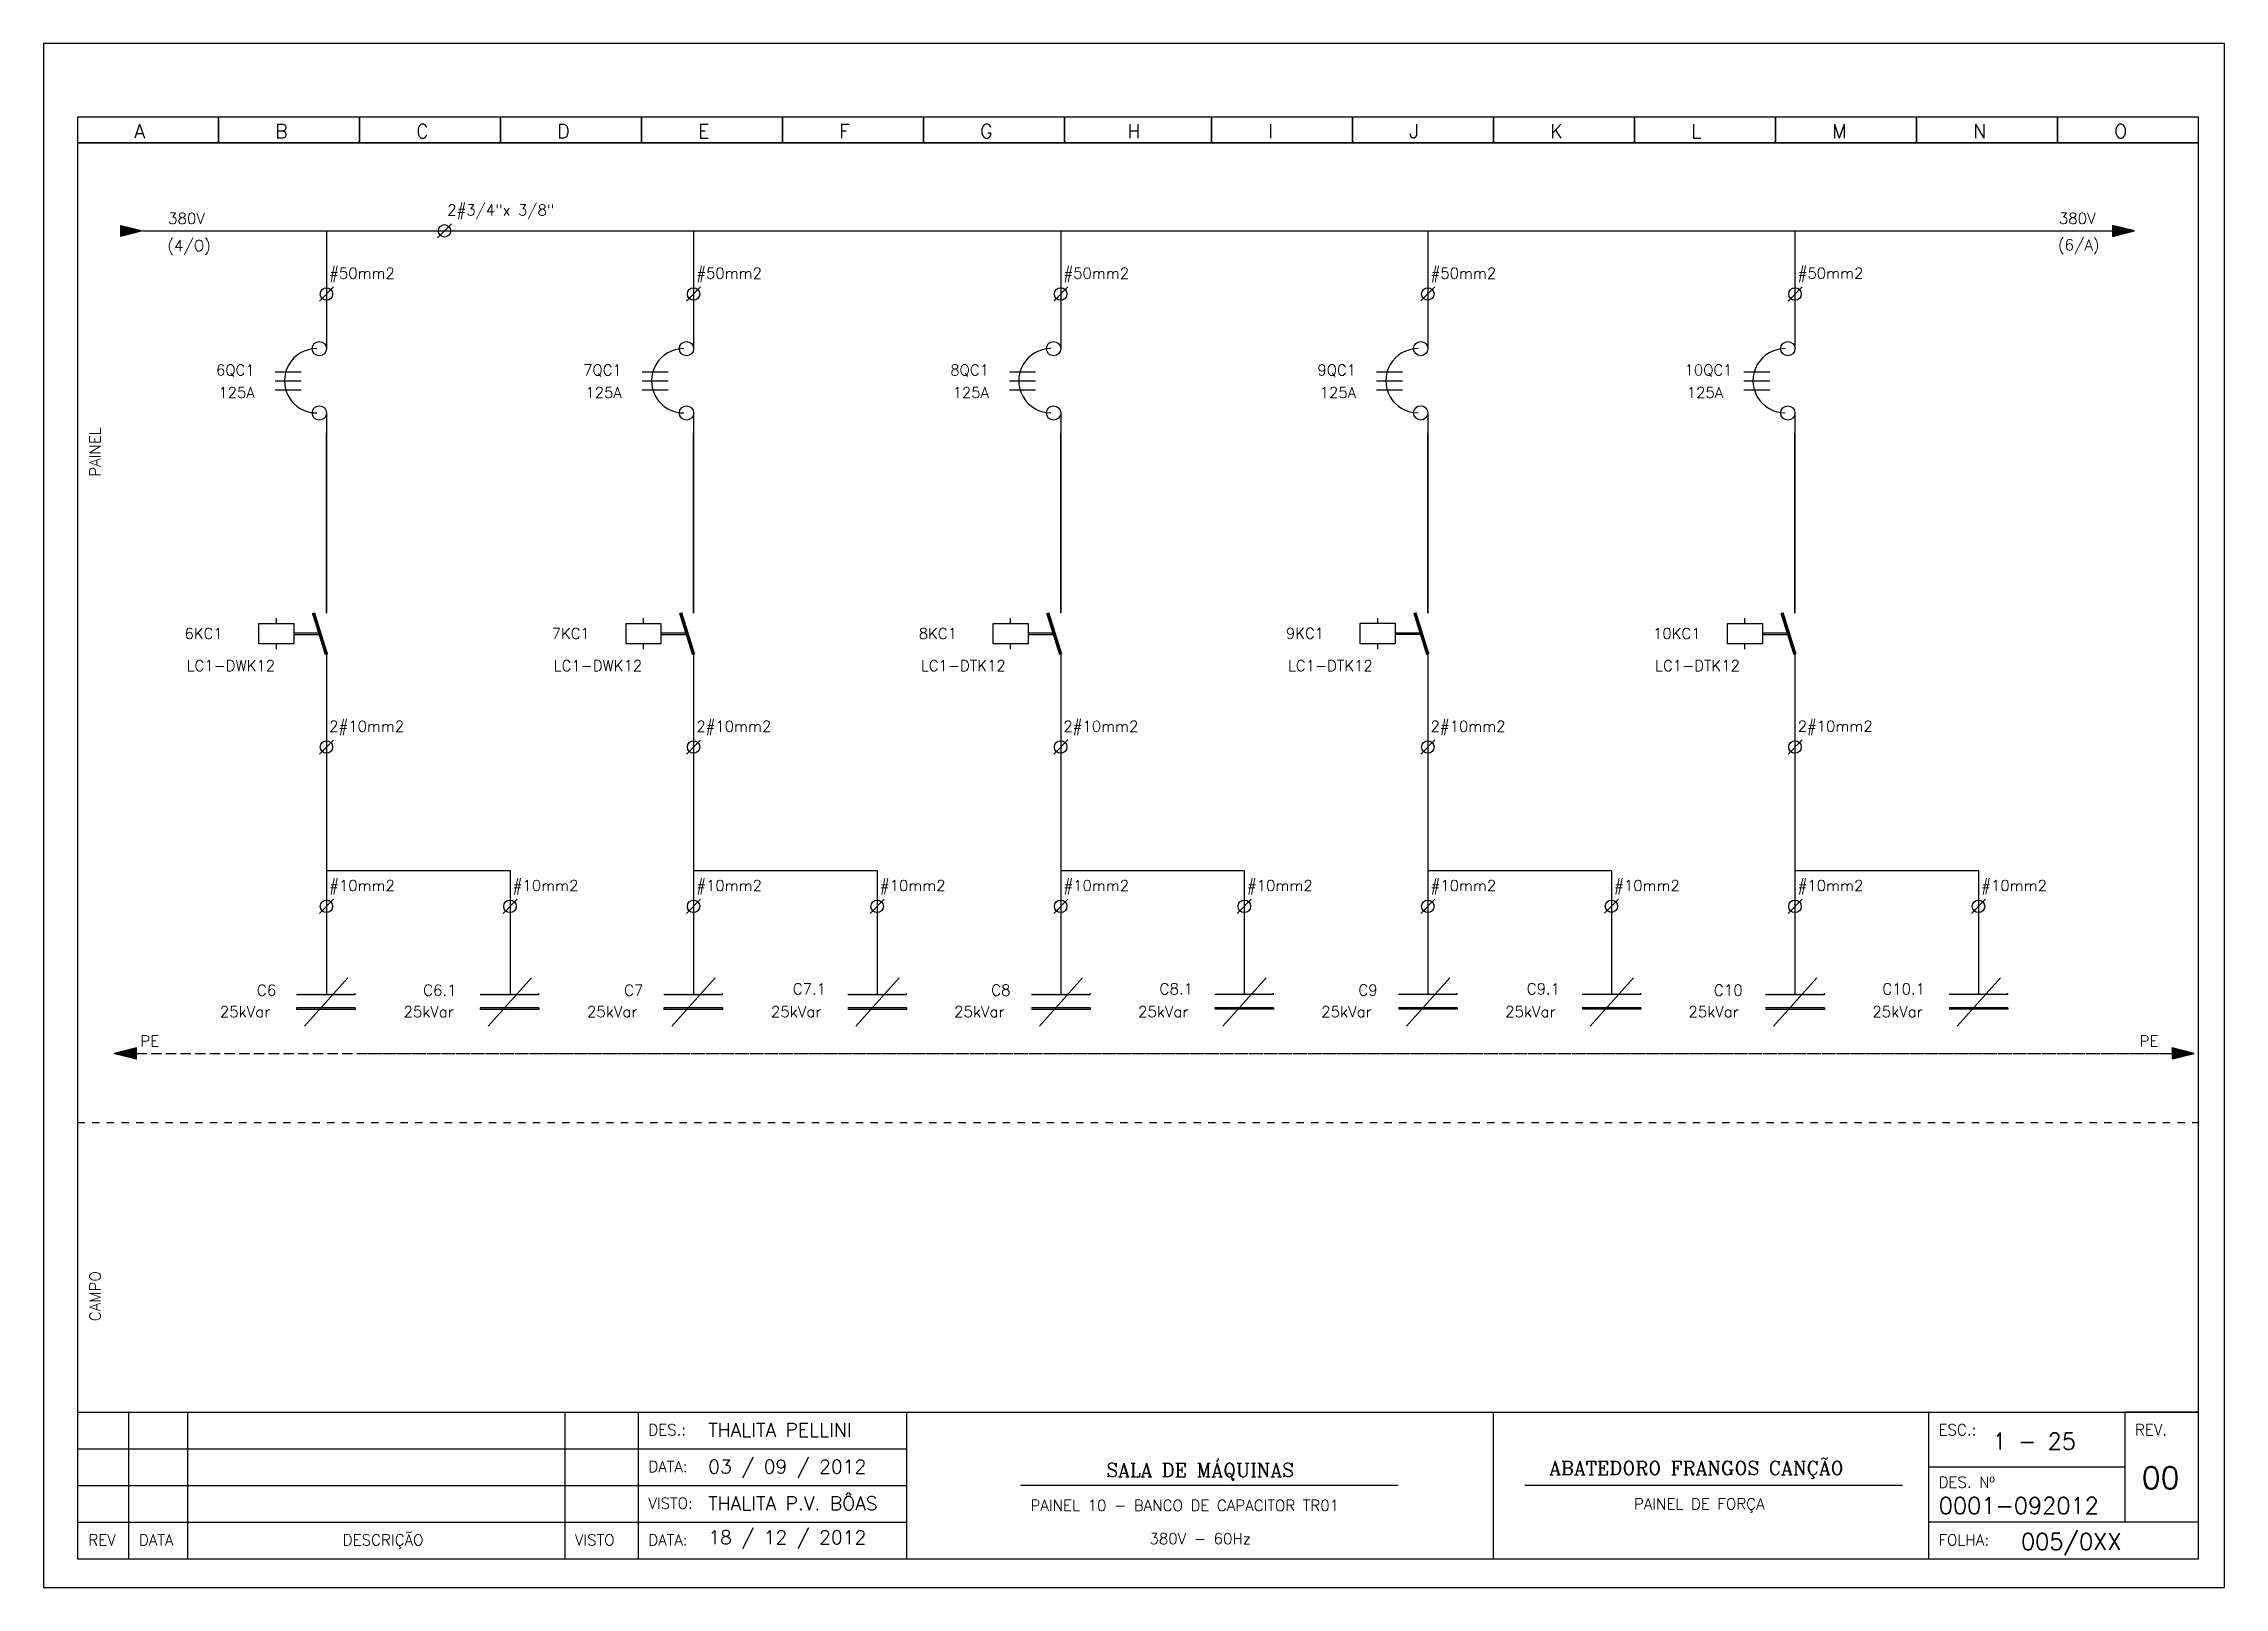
# Model space of a CAD drawing. Header units: millimetres. Extents: x 1974 to 2560, y 1429 to 1567.
# Drawn here: x 1974.11 to 2003.81, y 1491.61 to 1512.63 of the extents above; entities that cross this region are included whole.
import ezdxf

# ---------------------------------------------------------------- set-up
doc = ezdxf.new("R2010")
doc.units = ezdxf.units.MM
for name, pattern in [('DASHDOT2', [0.5, 0.25, -0.125, 0, -0.125]), ('DASHED', [0.75, 0.5, -0.25]), ('HIDDEN2', [0.1875, 0.125, -0.0625])]:
    doc.linetypes.add(name, pattern=pattern)
for name, color, linetype in [('ALIMENTAÇÃO', 6, 'Continuous'), ('CONECTOR_SAK', 2, 'Continuous'), ('DISJUNTOR', 5, 'Continuous'), ('EQUIPAMENTOS', 5, 'Continuous'), ('linhas', 6, 'Continuous'), ('MARGEM', 1, 'Continuous'), ('PAINEL', 7, 'Continuous'), ('TERRA', 3, 'DASHED'), ('TEXTO', 4, 'Continuous'), ('TEXTO_2', 5, 'Continuous'), ('TIMBRE', 7, 'Continuous')]:
    doc.layers.add(name, color=color, linetype=linetype)
doc.styles.add('REGUA60', font='romans.shx', dxfattribs={"height": 2})
doc.styles.add('ROMANC', font='romanc.shx', dxfattribs={"height": 0.55})
doc.styles.add('ROMANS', font='romans.shx', dxfattribs={"height": 37})

msp = doc.modelspace()

# ---------------------------------------------------------------- texts
at = {"style": 'ROMANS'}
for s, p in [('ESC.:', (1999.913, 1493.68)), ('REV.', (2002.589, 1493.68)), ('DES. Nº', (1999.913, 1492.967)), ('PAINEL 10 - BANCO DE CAPACITOR TR01', (1987.546, 1492.65)), ('PAINEL DE FORÇA', (1995.764, 1492.671)), ('380V - 60Hz', (1989.166, 1492.198)), ('FOLHA:', (1999.913, 1492.18))]:
    msp.add_text(s, height=0.15, dxfattribs=at).set_placement(p)
at = {"layer": 'TEXTO'}
for s, height, style, p in [('A', 0.188, 'ROMANS', (1975.341, 1511.347)), ('B', 0.188, 'ROMANS', (1977.261, 1511.347)), ('C', 0.188, 'ROMANS', (1979.181, 1511.347)), ('D', 0.188, 'ROMANS', (1981.101, 1511.347)), ('E', 0.188, 'ROMANS', (1983.021, 1511.347)), ('F', 0.188, 'ROMANS', (1984.941, 1511.347)), ('G', 0.188, 'ROMANS', (1986.861, 1511.347)), ('H', 0.188, 'ROMANS', (1988.865, 1511.347)), ('I', 0.188, 'ROMANS', (1990.785, 1511.347)), ('J', 0.188, 'ROMANS', (1992.705, 1511.347)), ('K', 0.188, 'ROMANS', (1994.625, 1511.347)), ('L', 0.188, 'ROMANS', (1996.545, 1511.347)), ('M', 0.188, 'ROMANS', (1998.465, 1511.347)), ('N', 0.188, 'ROMANS', (2000.385, 1511.347)), ('O', 0.188, 'ROMANS', (2002.305, 1511.347)), ('380V', 0.15, 'ROMANS', (1975.801, 1510.178)), ('2#3/4"x 3/8"', 0.148, 'ROMANS', (1979.603, 1510.294)), ('380V', 0.15, 'ROMANS', (2001.551, 1510.178)), ('(4/O)', 0.15, 'ROMANS', (1975.792, 1509.809)), ('(6/A)', 0.15, 'ROMANS', (2001.54, 1509.818)), ('#50mm2', 0.148, 'ROMANS', (1977.995, 1509.433)), ('#50mm2', 0.148, 'ROMANS', (1982.995, 1509.433)), ('#50mm2', 0.148, 'ROMANS', (1987.995, 1509.433)), ('#50mm2', 0.148, 'ROMANS', (1992.995, 1509.433)), ('#50mm2', 0.148, 'ROMANS', (1997.995, 1509.434)), ('6QC1', 0.148, 'ROMANS', (1976.454, 1508.115)), ('7QC1', 0.148, 'ROMANS', (1981.454, 1508.115)), ('8QC1', 0.148, 'ROMANS', (1986.454, 1508.116)), ('9QC1', 0.148, 'ROMANS', (1991.454, 1508.116)), ('10QC1', 0.148, 'ROMANS', (1996.454, 1508.116)), ('125A', 0.148, 'ROMANS', (1976.485, 1507.808)), ('125A', 0.148, 'ROMANS', (1981.485, 1507.808)), ('125A', 0.148, 'ROMANS', (1986.485, 1507.808)), ('125A', 0.148, 'ROMANS', (1991.485, 1507.809)), ('125A', 0.148, 'ROMANS', (1996.485, 1507.808)), ('6KC1', 0.148, 'ROMANS', (1976.025, 1504.527)), ('7KC1', 0.148, 'ROMANS', (1981.025, 1504.527)), ('8KC1', 0.148, 'ROMANS', (1986.025, 1504.527)), ('9KC1', 0.148, 'ROMANS', (1991.025, 1504.528)), ('10KC1', 0.148, 'ROMANS', (1996.025, 1504.527)), ('LC1-DWK12', 0.148, 'ROMANS', (1976.053, 1504.088)), ('LC1-DWK12', 0.148, 'ROMANS', (1981.053, 1504.088)), ('LC1-DTK12', 0.148, 'ROMANS', (1986.053, 1504.089)), ('LC1-DTK12', 0.148, 'ROMANS', (1991.053, 1504.089)), ('LC1-DTK12', 0.148, 'ROMANS', (1996.053, 1504.089)), ('2#10mm2', 0.148, 'ROMANS', (1977.995, 1503.263)), ('2#10mm2', 0.148, 'ROMANS', (1982.995, 1503.263)), ('2#10mm2', 0.148, 'ROMANS', (1987.995, 1503.263)), ('2#10mm2', 0.148, 'ROMANS', (1992.995, 1503.263)), ('2#10mm2', 0.148, 'ROMANS', (1997.995, 1503.264)), ('#10mm2', 0.148, 'ROMANS', (1977.995, 1501.094)), ('#10mm2', 0.148, 'ROMANS', (1980.495, 1501.094)), ('#10mm2', 0.148, 'ROMANS', (1982.995, 1501.094)), ('#10mm2', 0.148, 'ROMANS', (1985.495, 1501.094)), ('#10mm2', 0.148, 'ROMANS', (1987.995, 1501.094)), ('#10mm2', 0.148, 'ROMANS', (1990.495, 1501.094)), ('#10mm2', 0.148, 'ROMANS', (1992.995, 1501.094)), ('#10mm2', 0.148, 'ROMANS', (1995.495, 1501.094)), ('#10mm2', 0.148, 'ROMANS', (1997.995, 1501.094)), ('#10mm2', 0.148, 'ROMANS', (2000.495, 1501.094)), ('C6', 0.15, 'REGUA60', (1977.011, 1499.667)), ('C6.1', 0.15, 'REGUA60', (1979.274, 1499.667)), ('C7', 0.15, 'REGUA60', (1982.011, 1499.667)), ('C7.1', 0.15, 'REGUA60', (1984.308, 1499.685)), ('C8', 0.15, 'REGUA60', (1987.011, 1499.668)), ('C8.1', 0.15, 'REGUA60', (1989.304, 1499.686)), ('C9', 0.15, 'REGUA60', (1992.011, 1499.669)), ('C9.1', 0.15, 'REGUA60', (1994.304, 1499.686)), ('C10', 0.15, 'REGUA60', (1996.854, 1499.668)), ('C10.1', 0.15, 'REGUA60', (1999.147, 1499.686)), ('25kVar', 0.15, 'REGUA60', (1976.506, 1499.374)), ('25kVar', 0.15, 'REGUA60', (1979.006, 1499.374)), ('25kVar', 0.15, 'REGUA60', (1981.506, 1499.375)), ('25kVar', 0.15, 'REGUA60', (1984.011, 1499.375)), ('25kVar', 0.15, 'REGUA60', (1986.506, 1499.375)), ('25kVar', 0.15, 'REGUA60', (1989.011, 1499.375)), ('25kVar', 0.15, 'REGUA60', (1991.506, 1499.375)), ('25kVar', 0.15, 'REGUA60', (1994.011, 1499.375)), ('25kVar', 0.15, 'REGUA60', (1996.506, 1499.375)), ('25kVar', 0.15, 'REGUA60', (1999.011, 1499.375)), ('PE', 0.15, 'ROMANS', (1975.424, 1498.975)), ('PE', 0.15, 'ROMANS', (1975.424, 1498.975)), ('PE', 0.15, 'ROMANS', (2002.651, 1498.975)), ('THALITA PELLINI', 0.1875, 'ROMANS', (1983.157, 1493.66)), ('03 / 09 / 2012', 0.1875, 'ROMANS', (1983.157, 1493.16)), ('THALITA P.V. BÔAS', 0.1875, 'ROMANS', (1983.157, 1492.66)), ('18 / 12 / 2012', 0.1875, 'ROMANS', (1983.157, 1492.197))]:
    msp.add_text(s, height=height, dxfattribs=dict(at, style=style)).set_placement(p)
at = {"layer": 'TEXTO', "style": 'REGUA60'}
for s, p in [('PAINEL', (1974.882, 1506.735)), ('CAMPO', (1974.882, 1495.234))]:
    msp.add_text(s, height=0.15, rotation=90, dxfattribs=at).set_placement(p)
at = {"layer": 'TEXTO', "color": 150, "style": 'ROMANS'}
for s, height, p in [('DES.:', 0.15, (1982.342, 1493.68)), ('1 - 25', 0.225, (2000.647, 1493.487)), ('DATA:', 0.15, (1982.342, 1493.18)), ('00', 0.3, (2002.68, 1492.953)), ('VISTO:', 0.15, (1982.342, 1492.68)), ('0001-092012', 0.225, (1999.917, 1492.611)), ('REV', 0.15, (1974.716, 1492.18)), ('DATA', 0.15, (1975.404, 1492.18)), ('DESCRIÇÃO', 0.15, (1978.18, 1492.18)), ('VISTO', 0.15, (1981.342, 1492.18)), ('DATA:', 0.15, (1982.342, 1492.18)), ('005/0XX', 0.225, (2001.036, 1492.121))]:
    msp.add_text(s, height=height, dxfattribs=at).set_placement(p)
at = {"layer": 'TEXTO_2', "style": 'ROMANC'}
for s, p in [('SALA DE MÁQUINAS', (1988.578, 1493.113)), ('ABATEDORO FRANGOS CANÇÃO', (1994.61, 1493.141))]:
    msp.add_text(s, height=0.1875, dxfattribs=at).set_placement(p)

# ---------------------------------------------------------------- hatches: boundary and pattern name
at = {"layer": 'EQUIPAMENTOS'}
for points in [[(1975.158, 1510.009), (1975.458, 1510.084), (1975.158, 1510.159)], [(2002.583, 1510.084), (2002.283, 1510.159), (2002.283, 1510.009)]]:
    msp.add_hatch(color=256, dxfattribs=at).paths.add_polyline_path(points)
h = msp.add_hatch(color=256, dxfattribs=at)
h.paths.add_polyline_path([(1978.351, 1499.501), (1977.551, 1499.501), (1977.551, 1499.481), (1978.351, 1499.481)])
h.paths.add_polyline_path([(1978.351, 1499.701), (1977.551, 1499.701), (1977.551, 1499.681), (1978.351, 1499.681)])
h = msp.add_hatch(color=256, dxfattribs=at)
h.paths.add_polyline_path([(1978.351, 1499.501), (1977.551, 1499.501), (1977.551, 1499.481), (1978.351, 1499.481)])
h.paths.add_polyline_path([(1978.351, 1499.701), (1977.551, 1499.701), (1977.551, 1499.681), (1978.351, 1499.681)])
h = msp.add_hatch(color=256, dxfattribs=at)
h.paths.add_polyline_path([(1980.851, 1499.501), (1980.051, 1499.501), (1980.051, 1499.481), (1980.851, 1499.481)])
h.paths.add_polyline_path([(1980.851, 1499.701), (1980.051, 1499.701), (1980.051, 1499.681), (1980.851, 1499.681)])
h = msp.add_hatch(color=256, dxfattribs=at)
h.paths.add_polyline_path([(1980.851, 1499.501), (1980.051, 1499.501), (1980.051, 1499.481), (1980.851, 1499.481)])
h.paths.add_polyline_path([(1980.851, 1499.701), (1980.051, 1499.701), (1980.051, 1499.681), (1980.851, 1499.681)])
h = msp.add_hatch(color=256, dxfattribs=at)
h.paths.add_polyline_path([(1983.351, 1499.501), (1982.551, 1499.501), (1982.551, 1499.481), (1983.351, 1499.481)])
h.paths.add_polyline_path([(1983.351, 1499.701), (1982.551, 1499.701), (1982.551, 1499.681), (1983.351, 1499.681)])
h = msp.add_hatch(color=256, dxfattribs=at)
h.paths.add_polyline_path([(1983.351, 1499.501), (1982.551, 1499.501), (1982.551, 1499.481), (1983.351, 1499.481)])
h.paths.add_polyline_path([(1983.351, 1499.701), (1982.551, 1499.701), (1982.551, 1499.681), (1983.351, 1499.681)])
h = msp.add_hatch(color=256, dxfattribs=at)
h.paths.add_polyline_path([(1985.858, 1499.501), (1985.058, 1499.501), (1985.058, 1499.481), (1985.858, 1499.481)])
h.paths.add_polyline_path([(1985.858, 1499.701), (1985.058, 1499.701), (1985.058, 1499.681), (1985.858, 1499.681)])
h = msp.add_hatch(color=256, dxfattribs=at)
h.paths.add_polyline_path([(1985.858, 1499.501), (1985.058, 1499.501), (1985.058, 1499.481), (1985.858, 1499.481)])
h.paths.add_polyline_path([(1985.858, 1499.701), (1985.058, 1499.701), (1985.058, 1499.681), (1985.858, 1499.681)])
h = msp.add_hatch(color=256, dxfattribs=at)
h.paths.add_polyline_path([(1988.358, 1499.501), (1987.558, 1499.501), (1987.558, 1499.481), (1988.358, 1499.481)])
h.paths.add_polyline_path([(1988.358, 1499.701), (1987.558, 1499.701), (1987.558, 1499.681), (1988.358, 1499.681)])
h = msp.add_hatch(color=256, dxfattribs=at)
h.paths.add_polyline_path([(1988.358, 1499.501), (1987.558, 1499.501), (1987.558, 1499.481), (1988.358, 1499.481)])
h.paths.add_polyline_path([(1988.358, 1499.701), (1987.558, 1499.701), (1987.558, 1499.681), (1988.358, 1499.681)])
h = msp.add_hatch(color=256, dxfattribs=at)
h.paths.add_polyline_path([(1990.858, 1499.502), (1990.058, 1499.502), (1990.058, 1499.482), (1990.858, 1499.482)])
h.paths.add_polyline_path([(1990.858, 1499.702), (1990.058, 1499.702), (1990.058, 1499.682), (1990.858, 1499.682)])
h = msp.add_hatch(color=256, dxfattribs=at)
h.paths.add_polyline_path([(1990.858, 1499.502), (1990.058, 1499.502), (1990.058, 1499.482), (1990.858, 1499.482)])
h.paths.add_polyline_path([(1990.858, 1499.702), (1990.058, 1499.702), (1990.058, 1499.682), (1990.858, 1499.682)])
h = msp.add_hatch(color=256, dxfattribs=at)
h.paths.add_polyline_path([(1993.358, 1499.502), (1992.558, 1499.502), (1992.558, 1499.482), (1993.358, 1499.482)])
h.paths.add_polyline_path([(1993.358, 1499.702), (1992.558, 1499.702), (1992.558, 1499.682), (1993.358, 1499.682)])
h = msp.add_hatch(color=256, dxfattribs=at)
h.paths.add_polyline_path([(1993.358, 1499.502), (1992.558, 1499.502), (1992.558, 1499.482), (1993.358, 1499.482)])
h.paths.add_polyline_path([(1993.358, 1499.702), (1992.558, 1499.702), (1992.558, 1499.682), (1993.358, 1499.682)])
h = msp.add_hatch(color=256, dxfattribs=at)
h.paths.add_polyline_path([(1995.858, 1499.502), (1995.058, 1499.502), (1995.058, 1499.482), (1995.858, 1499.482)])
h.paths.add_polyline_path([(1995.858, 1499.702), (1995.058, 1499.702), (1995.058, 1499.682), (1995.858, 1499.682)])
h = msp.add_hatch(color=256, dxfattribs=at)
h.paths.add_polyline_path([(1995.858, 1499.502), (1995.058, 1499.502), (1995.058, 1499.482), (1995.858, 1499.482)])
h.paths.add_polyline_path([(1995.858, 1499.702), (1995.058, 1499.702), (1995.058, 1499.682), (1995.858, 1499.682)])
h = msp.add_hatch(color=256, dxfattribs=at)
h.paths.add_polyline_path([(1998.358, 1499.501), (1997.558, 1499.501), (1997.558, 1499.481), (1998.358, 1499.481)])
h.paths.add_polyline_path([(1998.358, 1499.701), (1997.558, 1499.701), (1997.558, 1499.681), (1998.358, 1499.681)])
h = msp.add_hatch(color=256, dxfattribs=at)
h.paths.add_polyline_path([(1998.358, 1499.501), (1997.558, 1499.501), (1997.558, 1499.481), (1998.358, 1499.481)])
h.paths.add_polyline_path([(1998.358, 1499.701), (1997.558, 1499.701), (1997.558, 1499.681), (1998.358, 1499.681)])
h = msp.add_hatch(color=256, dxfattribs=at)
h.paths.add_polyline_path([(2000.858, 1499.502), (2000.058, 1499.502), (2000.058, 1499.482), (2000.858, 1499.482)])
h.paths.add_polyline_path([(2000.858, 1499.702), (2000.058, 1499.702), (2000.058, 1499.682), (2000.858, 1499.682)])
h = msp.add_hatch(color=256, dxfattribs=at)
h.paths.add_polyline_path([(2000.858, 1499.502), (2000.058, 1499.502), (2000.058, 1499.482), (2000.858, 1499.482)])
h.paths.add_polyline_path([(2000.858, 1499.702), (2000.058, 1499.702), (2000.058, 1499.682), (2000.858, 1499.682)])
at = {"layer": 'TERRA'}
h = msp.add_hatch(dxfattribs=at)
h.set_pattern_fill('ANSI31', color=256, scale=0.004, angle=180, style=0)
h.set_pattern_definition([(225, (2032.32565715, 1547.50084864), (0.0003535533906, -0.0003535533906), [])])
h.paths.add_polyline_path([(1975.071, 1498.881), (1975.371, 1498.881), (1975.371, 1498.956)])
h.paths.add_polyline_path([(1975.371, 1498.806), (1975.371, 1498.881), (1975.071, 1498.881)])
h = msp.add_hatch(dxfattribs=at)
h.set_pattern_fill('ANSI31', color=256, scale=0.004, angle=180, style=0)
h.set_pattern_definition([(225, (2032.32565715, 1547.50084864), (0.0003535533906, -0.0003535533906), [])])
h.paths.add_polyline_path([(1975.071, 1498.881), (1975.371, 1498.881), (1975.371, 1498.956)])
h.paths.add_polyline_path([(1975.371, 1498.806), (1975.371, 1498.881), (1975.071, 1498.881)])
h = msp.add_hatch(dxfattribs=at)
h.set_pattern_fill('ANSI31', color=256, scale=0.004, style=0)
h.set_pattern_definition([(45, (1946.1419275, 1450.2612611), (-0.0003535533906, 0.0003535533906), [])])
h.paths.add_polyline_path([(2003.396, 1498.881), (2003.096, 1498.881), (2003.096, 1498.806)])
h.paths.add_polyline_path([(2003.096, 1498.956), (2003.096, 1498.881), (2003.396, 1498.881)])

# ---------------------------------------------------------------- linework, layer by layer
for p, q in [((1992.26, 1508.166), (1992.614, 1508.166)), ((1992.26, 1508.166), (1992.614, 1508.166)), ((1977.26, 1508.165), (1977.614, 1508.165)), ((1977.26, 1508.165), (1977.614, 1508.165)), ((1977.26, 1508.042), (1977.614, 1508.042)), ((1977.26, 1508.042), (1977.614, 1508.042)), ((1977.26, 1507.919), (1977.614, 1507.919)), ((1977.26, 1507.919), (1977.614, 1507.919)), ((1982.26, 1508.165), (1982.614, 1508.165)), ((1982.26, 1508.165), (1982.614, 1508.165)), ((1982.26, 1508.042), (1982.614, 1508.042)), ((1982.26, 1508.042), (1982.614, 1508.042)), ((1982.26, 1507.919), (1982.614, 1507.919)), ((1982.26, 1507.919), (1982.614, 1507.919)), ((1987.26, 1508.165), (1987.614, 1508.165)), ((1987.26, 1508.165), (1987.614, 1508.165)), ((1987.26, 1508.043), (1987.614, 1508.043)), ((1987.26, 1508.043), (1987.614, 1508.043)), ((1987.26, 1507.92), (1987.614, 1507.92)), ((1987.26, 1507.92), (1987.614, 1507.92)), ((1992.26, 1508.043), (1992.614, 1508.043)), ((1992.26, 1508.043), (1992.614, 1508.043)), ((1992.26, 1507.92), (1992.614, 1507.92)), ((1992.26, 1507.92), (1992.614, 1507.92)), ((1997.26, 1508.165), (1997.614, 1508.165)), ((1997.26, 1508.165), (1997.614, 1508.165)), ((1997.26, 1508.043), (1997.614, 1508.043)), ((1997.26, 1508.043), (1997.614, 1508.043)), ((1997.26, 1507.92), (1997.614, 1507.92)), ((1997.26, 1507.92), (1997.614, 1507.92)), ((2003.452, 1493.997), (2002.452, 1493.997))]:
    msp.add_line(p, q)
at = {"layer": 'ALIMENTAÇÃO', "color": 6}
for p, q in [((1977.958, 1510.084), (1977.958, 1508.48)), ((1977.958, 1510.084), (1977.958, 1508.48)), ((1982.958, 1510.085), (1982.958, 1508.48)), ((1982.958, 1510.085), (1982.958, 1508.48)), ((1987.958, 1510.085), (1987.958, 1508.481)), ((1987.958, 1510.085), (1987.958, 1508.481)), ((1992.958, 1510.086), (1992.958, 1508.482)), ((1992.958, 1510.086), (1992.958, 1508.482)), ((1997.958, 1510.085), (1997.958, 1508.481)), ((1997.958, 1510.085), (1997.958, 1508.481)), ((1977.958, 1507.604), (1977.958, 1504.877)), ((1977.958, 1507.604), (1977.958, 1504.877)), ((1982.958, 1507.604), (1982.958, 1504.877)), ((1982.958, 1507.604), (1982.958, 1504.877)), ((1987.958, 1507.604), (1987.958, 1504.878)), ((1987.958, 1507.604), (1987.958, 1504.878)), ((1992.958, 1507.605), (1992.958, 1504.879)), ((1992.958, 1507.605), (1992.958, 1504.879)), ((1997.958, 1507.604), (1997.958, 1504.878)), ((1997.958, 1507.604), (1997.958, 1504.878)), ((1977.958, 1504.314), (1977.958, 1499.681)), ((1977.958, 1504.314), (1977.958, 1499.681)), ((1982.958, 1504.314), (1982.958, 1499.681)), ((1982.958, 1504.314), (1982.958, 1499.681)), ((1987.958, 1504.315), (1987.958, 1499.681)), ((1987.958, 1504.315), (1987.958, 1499.681)), ((1992.958, 1504.315), (1992.958, 1499.682)), ((1992.958, 1504.315), (1992.958, 1499.682)), ((1997.958, 1504.315), (1997.958, 1499.681)), ((1997.958, 1504.315), (1997.958, 1499.681)), ((1980.458, 1501.374), (1980.458, 1499.681)), ((1980.458, 1501.374), (1980.458, 1499.681)), ((1985.458, 1501.374), (1985.458, 1499.681)), ((1985.458, 1501.374), (1985.458, 1499.681)), ((1990.458, 1501.374), (1990.458, 1499.682)), ((1990.458, 1501.374), (1990.458, 1499.682)), ((1995.458, 1501.374), (1995.458, 1499.682)), ((1995.458, 1501.374), (1995.458, 1499.682)), ((2000.458, 1501.374), (2000.458, 1499.682)), ((2000.458, 1501.374), (2000.458, 1499.682))]:
    msp.add_line(p, q, dxfattribs=at)
at = {"layer": 'ALIMENTAÇÃO'}
for p, q in [((1977.958, 1501.374), (1980.458, 1501.374)), ((1977.958, 1501.374), (1980.458, 1501.374)), ((1982.958, 1501.374), (1985.458, 1501.374)), ((1982.958, 1501.374), (1985.458, 1501.374)), ((1987.958, 1501.374), (1990.458, 1501.374)), ((1987.958, 1501.374), (1990.458, 1501.374)), ((1992.958, 1501.374), (1995.458, 1501.374)), ((1992.958, 1501.374), (1995.458, 1501.374)), ((1997.958, 1501.374), (2000.458, 1501.374)), ((1997.958, 1501.374), (2000.458, 1501.374))]:
    msp.add_line(p, q, dxfattribs=at)
at = {"layer": 'CONECTOR_SAK'}
for p, q in [((1979.662, 1510.181), (1979.471, 1509.988)), ((1978.054, 1509.321), (1977.863, 1509.128)), ((1978.054, 1509.321), (1977.863, 1509.128)), ((1983.054, 1509.321), (1982.863, 1509.128)), ((1983.054, 1509.321), (1982.863, 1509.128)), ((1988.054, 1509.321), (1987.863, 1509.128)), ((1988.054, 1509.321), (1987.863, 1509.128)), ((1993.054, 1509.321), (1992.863, 1509.129)), ((1993.054, 1509.321), (1992.863, 1509.129)), ((1998.054, 1509.321), (1997.863, 1509.128)), ((1998.054, 1509.321), (1997.863, 1509.128)), ((1978.054, 1503.15), (1977.863, 1502.958)), ((1978.054, 1503.15), (1977.863, 1502.958)), ((1983.054, 1503.15), (1982.863, 1502.958)), ((1983.054, 1503.15), (1982.863, 1502.958)), ((1988.054, 1503.151), (1987.863, 1502.958)), ((1988.054, 1503.151), (1987.863, 1502.958)), ((1993.054, 1503.152), (1992.863, 1502.959)), ((1993.054, 1503.152), (1992.863, 1502.959)), ((1998.054, 1503.151), (1997.863, 1502.958)), ((1998.054, 1503.151), (1997.863, 1502.958)), ((1978.054, 1500.981), (1977.863, 1500.788)), ((1978.054, 1500.981), (1977.863, 1500.788)), ((1980.554, 1500.981), (1980.363, 1500.788)), ((1980.554, 1500.981), (1980.363, 1500.788)), ((1983.054, 1500.981), (1982.863, 1500.788)), ((1983.054, 1500.981), (1982.863, 1500.788)), ((1985.554, 1500.981), (1985.363, 1500.788)), ((1985.554, 1500.981), (1985.363, 1500.788)), ((1988.054, 1500.981), (1987.863, 1500.789)), ((1988.054, 1500.981), (1987.863, 1500.789)), ((1990.554, 1500.982), (1990.363, 1500.789)), ((1990.554, 1500.982), (1990.363, 1500.789)), ((1993.054, 1500.982), (1992.863, 1500.789)), ((1993.054, 1500.982), (1992.863, 1500.789)), ((1995.554, 1500.982), (1995.363, 1500.79)), ((1995.554, 1500.982), (1995.363, 1500.79)), ((1998.054, 1500.981), (1997.863, 1500.789)), ((1998.054, 1500.981), (1997.863, 1500.789)), ((2000.554, 1500.982), (2000.363, 1500.789)), ((2000.554, 1500.982), (2000.363, 1500.789))]:
    msp.add_line(p, q, dxfattribs=at)
for centre in [(1979.566, 1510.084), (1977.958, 1509.224), (1977.958, 1509.224), (1982.958, 1509.224), (1982.958, 1509.224), (1987.958, 1509.224), (1987.958, 1509.224), (1992.958, 1509.225), (1992.958, 1509.225), (1997.958, 1509.224), (1997.958, 1509.224), (1977.958, 1503.054), (1977.958, 1503.054), (1982.958, 1503.054), (1982.958, 1503.054), (1987.958, 1503.054), (1987.958, 1503.054), (1992.958, 1503.055), (1992.958, 1503.055), (1997.958, 1503.054), (1997.958, 1503.054), (1977.958, 1500.884), (1977.958, 1500.884), (1980.458, 1500.884), (1980.458, 1500.884), (1982.958, 1500.884), (1982.958, 1500.884), (1985.458, 1500.884), (1985.458, 1500.884), (1987.958, 1500.885), (1987.958, 1500.885), (1990.458, 1500.885), (1990.458, 1500.885), (1992.958, 1500.885), (1992.958, 1500.885), (1995.458, 1500.886), (1995.458, 1500.886), (1997.958, 1500.885), (1997.958, 1500.885), (2000.458, 1500.885), (2000.458, 1500.885)]:
    msp.add_circle(centre, 0.0846, dxfattribs=at)
at = {"layer": 'DISJUNTOR'}
for centre in [(1977.861, 1508.48), (1977.861, 1508.48), (1982.861, 1508.48), (1982.861, 1508.48), (1987.861, 1508.48), (1987.861, 1508.48), (1992.861, 1508.481), (1992.861, 1508.481), (1997.861, 1508.48), (1997.861, 1508.48), (1977.861, 1507.604), (1977.861, 1507.604), (1982.861, 1507.604), (1982.861, 1507.604), (1987.861, 1507.604), (1987.861, 1507.604), (1992.861, 1507.605), (1992.861, 1507.605), (1997.861, 1507.604), (1997.861, 1507.604)]:
    msp.add_circle(centre, 0.097, dxfattribs=at)
for centre in [(1977.824, 1508.042), (1977.824, 1508.042), (1982.824, 1508.042), (1982.824, 1508.042), (1987.824, 1508.043), (1987.824, 1508.043), (1992.824, 1508.043), (1992.824, 1508.043), (1997.824, 1508.043), (1997.824, 1508.043)]:
    msp.add_arc(centre, 0.438, 89.8656, 270.134, dxfattribs=at)
at = {"layer": 'EQUIPAMENTOS'}
for p, q in [((1975.458, 1510.084), (2002.283, 1510.084)), ((1977.276, 1504.738), (1977.276, 1504.809)), ((1977.276, 1504.738), (1977.276, 1504.809)), ((1977.514, 1504.608), (1977.867, 1504.608)), ((1977.514, 1504.608), (1977.867, 1504.608)), ((1982.276, 1504.738), (1982.276, 1504.81)), ((1982.276, 1504.738), (1982.276, 1504.81)), ((1982.514, 1504.609), (1982.867, 1504.609)), ((1982.514, 1504.609), (1982.867, 1504.609)), ((1987.276, 1504.738), (1987.276, 1504.81)), ((1987.276, 1504.738), (1987.276, 1504.81)), ((1987.514, 1504.609), (1987.867, 1504.609)), ((1987.514, 1504.609), (1987.867, 1504.609)), ((1992.276, 1504.739), (1992.276, 1504.811)), ((1992.276, 1504.739), (1992.276, 1504.811)), ((1992.514, 1504.61), (1992.867, 1504.61)), ((1992.514, 1504.61), (1992.867, 1504.61)), ((1997.276, 1504.738), (1997.276, 1504.81)), ((1997.276, 1504.738), (1997.276, 1504.81)), ((1997.514, 1504.609), (1997.867, 1504.609)), ((1997.514, 1504.609), (1997.867, 1504.609)), ((1977.276, 1504.388), (1977.276, 1504.459)), ((1977.276, 1504.388), (1977.276, 1504.459)), ((1977.514, 1504.588), (1977.873, 1504.588)), ((1977.514, 1504.588), (1977.873, 1504.588)), ((1982.276, 1504.388), (1982.276, 1504.459)), ((1982.276, 1504.388), (1982.276, 1504.459)), ((1982.514, 1504.588), (1982.873, 1504.588)), ((1982.514, 1504.588), (1982.873, 1504.588)), ((1987.276, 1504.388), (1987.276, 1504.459)), ((1987.276, 1504.388), (1987.276, 1504.459)), ((1987.514, 1504.589), (1987.873, 1504.589)), ((1987.514, 1504.589), (1987.873, 1504.589)), ((1992.276, 1504.389), (1992.276, 1504.46)), ((1992.276, 1504.389), (1992.276, 1504.46)), ((1992.514, 1504.59), (1992.873, 1504.59)), ((1992.514, 1504.59), (1992.873, 1504.59)), ((1997.276, 1504.388), (1997.276, 1504.459)), ((1997.276, 1504.388), (1997.276, 1504.459)), ((1997.514, 1504.589), (1997.873, 1504.589)), ((1997.514, 1504.589), (1997.873, 1504.589)), ((1977.66, 1499.251), (1978.25, 1499.91)), ((1977.66, 1499.251), (1978.25, 1499.91)), ((1980.16, 1499.251), (1980.75, 1499.91)), ((1980.16, 1499.251), (1980.75, 1499.91)), ((1982.66, 1499.251), (1983.25, 1499.91)), ((1982.66, 1499.251), (1983.25, 1499.91)), ((1985.167, 1499.251), (1985.757, 1499.91)), ((1985.167, 1499.251), (1985.757, 1499.91)), ((1987.667, 1499.252), (1988.257, 1499.91)), ((1987.667, 1499.252), (1988.257, 1499.91)), ((1990.167, 1499.252), (1990.757, 1499.911)), ((1990.167, 1499.252), (1990.757, 1499.911)), ((1992.667, 1499.252), (1993.257, 1499.911)), ((1992.667, 1499.252), (1993.257, 1499.911)), ((1995.167, 1499.253), (1995.757, 1499.911)), ((1995.167, 1499.253), (1995.757, 1499.911)), ((1997.667, 1499.252), (1998.257, 1499.91)), ((1997.667, 1499.252), (1998.257, 1499.91)), ((2000.167, 1499.252), (2000.757, 1499.911)), ((2000.167, 1499.252), (2000.757, 1499.911)), ((1978.351, 1499.681), (1977.551, 1499.681)), ((1978.351, 1499.681), (1977.551, 1499.681)), ((1978.351, 1499.681), (1978.351, 1499.701)), ((1978.351, 1499.681), (1978.351, 1499.701)), ((1980.851, 1499.681), (1980.051, 1499.681)), ((1980.851, 1499.681), (1980.051, 1499.681)), ((1980.851, 1499.681), (1980.851, 1499.701)), ((1980.851, 1499.681), (1980.851, 1499.701)), ((1983.351, 1499.681), (1982.551, 1499.681)), ((1983.351, 1499.681), (1982.551, 1499.681)), ((1983.351, 1499.681), (1983.351, 1499.701)), ((1983.351, 1499.681), (1983.351, 1499.701)), ((1985.858, 1499.681), (1985.058, 1499.681)), ((1985.858, 1499.681), (1985.058, 1499.681)), ((1985.858, 1499.681), (1985.858, 1499.701)), ((1985.858, 1499.681), (1985.858, 1499.701)), ((1988.358, 1499.681), (1987.558, 1499.681)), ((1988.358, 1499.681), (1987.558, 1499.681)), ((1988.358, 1499.681), (1988.358, 1499.701)), ((1988.358, 1499.681), (1988.358, 1499.701)), ((1990.858, 1499.682), (1990.058, 1499.682)), ((1990.858, 1499.682), (1990.058, 1499.682)), ((1990.858, 1499.682), (1990.858, 1499.702)), ((1990.858, 1499.682), (1990.858, 1499.702)), ((1993.358, 1499.682), (1992.558, 1499.682)), ((1993.358, 1499.682), (1992.558, 1499.682)), ((1993.358, 1499.682), (1993.358, 1499.702)), ((1993.358, 1499.682), (1993.358, 1499.702)), ((1995.858, 1499.682), (1995.058, 1499.682)), ((1995.858, 1499.682), (1995.058, 1499.682)), ((1995.858, 1499.682), (1995.858, 1499.702)), ((1995.858, 1499.682), (1995.858, 1499.702)), ((1998.358, 1499.681), (1997.558, 1499.681)), ((1998.358, 1499.681), (1997.558, 1499.681)), ((1998.358, 1499.681), (1998.358, 1499.701)), ((1998.358, 1499.681), (1998.358, 1499.701)), ((2000.858, 1499.682), (2000.058, 1499.682)), ((2000.858, 1499.682), (2000.058, 1499.682)), ((2000.858, 1499.682), (2000.858, 1499.702)), ((2000.858, 1499.682), (2000.858, 1499.702)), ((1978.351, 1499.501), (1977.551, 1499.501)), ((1977.551, 1499.501), (1977.551, 1499.481)), ((1978.351, 1499.501), (1977.551, 1499.501)), ((1977.551, 1499.501), (1977.551, 1499.481)), ((1978.351, 1499.481), (1977.551, 1499.481)), ((1978.351, 1499.481), (1977.551, 1499.481)), ((1978.351, 1499.501), (1978.351, 1499.481)), ((1978.351, 1499.501), (1978.351, 1499.481)), ((1980.851, 1499.501), (1980.051, 1499.501)), ((1980.051, 1499.501), (1980.051, 1499.481)), ((1980.851, 1499.501), (1980.051, 1499.501)), ((1980.051, 1499.501), (1980.051, 1499.481)), ((1980.851, 1499.481), (1980.051, 1499.481)), ((1980.851, 1499.481), (1980.051, 1499.481)), ((1980.851, 1499.501), (1980.851, 1499.481)), ((1980.851, 1499.501), (1980.851, 1499.481)), ((1983.351, 1499.501), (1982.551, 1499.501)), ((1982.551, 1499.501), (1982.551, 1499.481)), ((1983.351, 1499.501), (1982.551, 1499.501)), ((1982.551, 1499.501), (1982.551, 1499.481)), ((1983.351, 1499.481), (1982.551, 1499.481)), ((1983.351, 1499.481), (1982.551, 1499.481)), ((1983.351, 1499.501), (1983.351, 1499.481)), ((1983.351, 1499.501), (1983.351, 1499.481)), ((1985.858, 1499.501), (1985.058, 1499.501)), ((1985.858, 1499.501), (1985.058, 1499.501)), ((1985.858, 1499.481), (1985.058, 1499.481)), ((1985.858, 1499.481), (1985.058, 1499.481)), ((1985.858, 1499.501), (1985.858, 1499.481)), ((1985.858, 1499.501), (1985.858, 1499.481)), ((1988.358, 1499.501), (1987.558, 1499.501)), ((1988.358, 1499.501), (1987.558, 1499.501)), ((1988.358, 1499.481), (1987.558, 1499.481)), ((1988.358, 1499.481), (1987.558, 1499.481)), ((1988.358, 1499.501), (1988.358, 1499.481)), ((1988.358, 1499.501), (1988.358, 1499.481)), ((1990.858, 1499.502), (1990.058, 1499.502)), ((1990.858, 1499.502), (1990.058, 1499.502)), ((1990.858, 1499.482), (1990.058, 1499.482)), ((1990.858, 1499.482), (1990.058, 1499.482)), ((1990.858, 1499.502), (1990.858, 1499.482)), ((1990.858, 1499.502), (1990.858, 1499.482)), ((1993.358, 1499.502), (1992.558, 1499.502)), ((1993.358, 1499.502), (1992.558, 1499.502)), ((1993.358, 1499.482), (1992.558, 1499.482)), ((1993.358, 1499.482), (1992.558, 1499.482)), ((1993.358, 1499.502), (1993.358, 1499.482)), ((1993.358, 1499.502), (1993.358, 1499.482)), ((1995.858, 1499.502), (1995.058, 1499.502)), ((1995.858, 1499.502), (1995.058, 1499.502)), ((1995.858, 1499.482), (1995.058, 1499.482)), ((1995.858, 1499.482), (1995.058, 1499.482)), ((1995.858, 1499.502), (1995.858, 1499.482)), ((1995.858, 1499.502), (1995.858, 1499.482)), ((1998.358, 1499.501), (1997.558, 1499.501)), ((1998.358, 1499.501), (1997.558, 1499.501)), ((1998.358, 1499.481), (1997.558, 1499.481)), ((1998.358, 1499.481), (1997.558, 1499.481)), ((1998.358, 1499.501), (1998.358, 1499.481)), ((1998.358, 1499.501), (1998.358, 1499.481)), ((2000.858, 1499.502), (2000.058, 1499.502)), ((2000.858, 1499.502), (2000.058, 1499.502)), ((2000.858, 1499.482), (2000.058, 1499.482)), ((2000.858, 1499.482), (2000.058, 1499.482)), ((2000.858, 1499.502), (2000.858, 1499.482)), ((2000.858, 1499.502), (2000.858, 1499.482))]:
    msp.add_line(p, q, dxfattribs=at)
for points in [[(1975.158, 1510.159), (1975.458, 1510.084), (1975.158, 1510.009), (1975.158, 1510.159)], [(2002.283, 1510.009), (2002.583, 1510.084), (2002.283, 1510.159), (2002.283, 1510.009)]]:
    msp.add_lwpolyline(points, dxfattribs=at)
at = {"layer": 'EQUIPAMENTOS', "const_width": 0.0472}
for points in [[(1977.958, 1504.314), (1977.781, 1504.882)], [(1977.958, 1504.314), (1977.781, 1504.882)], [(1982.958, 1504.314), (1982.781, 1504.883)], [(1982.958, 1504.314), (1982.781, 1504.883)], [(1987.958, 1504.315), (1987.781, 1504.883)], [(1987.958, 1504.315), (1987.781, 1504.883)], [(1992.958, 1504.315), (1992.781, 1504.884)], [(1992.958, 1504.315), (1992.781, 1504.884)], [(1997.958, 1504.315), (1997.781, 1504.883)], [(1997.958, 1504.315), (1997.781, 1504.883)]]:
    msp.add_lwpolyline(points, dxfattribs=at)
at = {"layer": 'EQUIPAMENTOS'}
for points in [[(1977.038, 1504.459), (1977.038, 1504.738), (1977.514, 1504.738), (1977.514, 1504.459)], [(1977.038, 1504.459), (1977.038, 1504.738), (1977.514, 1504.738), (1977.514, 1504.459)], [(1982.038, 1504.459), (1982.038, 1504.738), (1982.514, 1504.738), (1982.514, 1504.459)], [(1982.038, 1504.459), (1982.038, 1504.738), (1982.514, 1504.738), (1982.514, 1504.459)], [(1987.038, 1504.459), (1987.038, 1504.738), (1987.514, 1504.738), (1987.514, 1504.459)], [(1987.038, 1504.459), (1987.038, 1504.738), (1987.514, 1504.738), (1987.514, 1504.459)], [(1992.038, 1504.46), (1992.038, 1504.739), (1992.514, 1504.739), (1992.514, 1504.46)], [(1992.038, 1504.46), (1992.038, 1504.739), (1992.514, 1504.739), (1992.514, 1504.46)], [(1997.038, 1504.459), (1997.038, 1504.738), (1997.514, 1504.738), (1997.514, 1504.459)], [(1997.038, 1504.459), (1997.038, 1504.738), (1997.514, 1504.738), (1997.514, 1504.459)]]:
    msp.add_lwpolyline(points, close=True, dxfattribs=at)
at = {"layer": 'linhas', "color": 6}
for p, q in [((1977.958, 1504.879), (1977.958, 1507.329)), ((1977.958, 1504.879), (1977.958, 1507.329)), ((1982.958, 1504.878), (1982.958, 1507.329)), ((1982.958, 1504.878), (1982.958, 1507.329)), ((1987.958, 1504.878), (1987.958, 1507.33)), ((1987.958, 1504.878), (1987.958, 1507.33)), ((1992.958, 1504.879), (1992.958, 1507.33)), ((1992.958, 1504.879), (1992.958, 1507.33)), ((1997.958, 1504.878), (1997.958, 1507.33)), ((1997.958, 1504.878), (1997.958, 1507.33))]:
    msp.add_line(p, q, dxfattribs=at)
at = {"layer": 'MARGEM', "color": 7}
msp.add_lwpolyline([(1974.106, 1491.609), (2003.806, 1491.609), (2003.806, 1512.634), (1974.106, 1512.634)], close=True, dxfattribs=at)
at = {"layer": 'PAINEL', "color": 12, "linetype": 'HIDDEN2', "ltscale": 0.005}
for q in [(2003.356, 1497.941), (2003.452, 1497.941)]:
    msp.add_line((1974.568, 1497.941), q, dxfattribs=at)
at = {"layer": 'TERRA', "linetype": 'DASHDOT2', "ltscale": 0.0025}
for p, q in [((1975.371, 1498.881), (2003.096, 1498.881)), ((1975.412, 1498.881), (2003.096, 1498.881)), ((1978.523, 1498.881), (2003.396, 1498.881)), ((1978.523, 1498.881), (2003.396, 1498.881))]:
    msp.add_line(p, q, dxfattribs=at)
at = {"layer": 'TERRA'}
for points in [[(1975.371, 1498.956), (1975.071, 1498.881), (1975.371, 1498.806), (1975.371, 1498.956)], [(1975.371, 1498.956), (1975.071, 1498.881), (1975.371, 1498.806), (1975.371, 1498.956)], [(2003.096, 1498.806), (2003.396, 1498.881), (2003.096, 1498.956), (2003.096, 1498.806)]]:
    msp.add_lwpolyline(points, dxfattribs=at)
at = {"layer": 'TIMBRE', "color": 12}
msp.add_line((2003.452, 1511.634), (1974.568, 1511.634), dxfattribs=at)
at = {"layer": 'TIMBRE'}
for p, q in [((1974.568, 1493.997), (2003.452, 1493.997)), ((1975.268, 1491.997), (1975.268, 1493.997)), ((1976.068, 1491.997), (1976.068, 1493.997)), ((1981.206, 1493.997), (1981.206, 1491.997)), ((1982.206, 1491.997), (1982.206, 1493.997)), ((1985.859, 1493.997), (1985.859, 1491.997)), ((1993.849, 1493.997), (1993.849, 1491.997)), ((1999.777, 1493.997), (1999.777, 1491.997)), ((2002.452, 1493.997), (2002.452, 1492.497)), ((1974.568, 1493.497), (1985.859, 1493.497)), ((2002.452, 1493.247), (1999.777, 1493.247)), ((1974.568, 1492.997), (1985.859, 1492.997)), ((1992.553, 1492.997), (1987.409, 1492.997)), ((1999.424, 1492.997), (1994.28, 1492.997)), ((1974.568, 1492.497), (1985.859, 1492.497)), ((2003.452, 1492.497), (1999.777, 1492.497))]:
    msp.add_line(p, q, dxfattribs=at)
at = {"layer": 'TIMBRE', "color": 12}
for points in [[(1974.568, 1511.284), (1976.488, 1511.284), (1976.488, 1511.634), (1974.568, 1511.634)], [(1976.488, 1511.284), (1978.408, 1511.284), (1978.408, 1511.634), (1976.488, 1511.634)], [(1978.408, 1511.284), (1980.328, 1511.284), (1980.328, 1511.634), (1978.408, 1511.634)], [(1980.328, 1511.284), (1982.248, 1511.284), (1982.248, 1511.634), (1980.328, 1511.634)], [(1982.248, 1511.284), (1984.168, 1511.284), (1984.168, 1511.634), (1982.248, 1511.634)], [(1984.168, 1511.284), (1986.088, 1511.284), (1986.088, 1511.634), (1984.168, 1511.634)], [(1986.088, 1511.284), (1988.008, 1511.284), (1988.008, 1511.634), (1986.088, 1511.634)], [(1988.008, 1511.284), (1990.012, 1511.284), (1990.012, 1511.634), (1988.008, 1511.634)], [(1990.012, 1511.284), (1991.932, 1511.284), (1991.932, 1511.634), (1990.012, 1511.634)], [(1991.932, 1511.284), (1993.852, 1511.284), (1993.852, 1511.634), (1991.932, 1511.634)], [(1993.852, 1511.284), (1995.772, 1511.284), (1995.772, 1511.634), (1993.852, 1511.634)], [(1995.772, 1511.284), (1997.692, 1511.284), (1997.692, 1511.634), (1995.772, 1511.634)], [(1997.692, 1511.284), (1999.612, 1511.284), (1999.612, 1511.634), (1997.692, 1511.634)], [(1999.612, 1511.284), (2001.532, 1511.284), (2001.532, 1511.634), (1999.612, 1511.634)], [(2001.532, 1511.284), (2003.452, 1511.284), (2003.452, 1511.634), (2001.532, 1511.634)], [(1974.568, 1491.997), (2003.452, 1491.997), (2003.452, 1511.284), (1974.568, 1511.284)]]:
    msp.add_lwpolyline(points, close=True, dxfattribs=at)

msp.set_redraw_order([(e.dxf.handle, doc.entitydb.next_handle()) for e in msp.query("TEXT MTEXT ATTDEF DIMENSION ARC_DIMENSION")])  # texts and dimensions are drawn at this point

doc.saveas('drawing.dxf')
